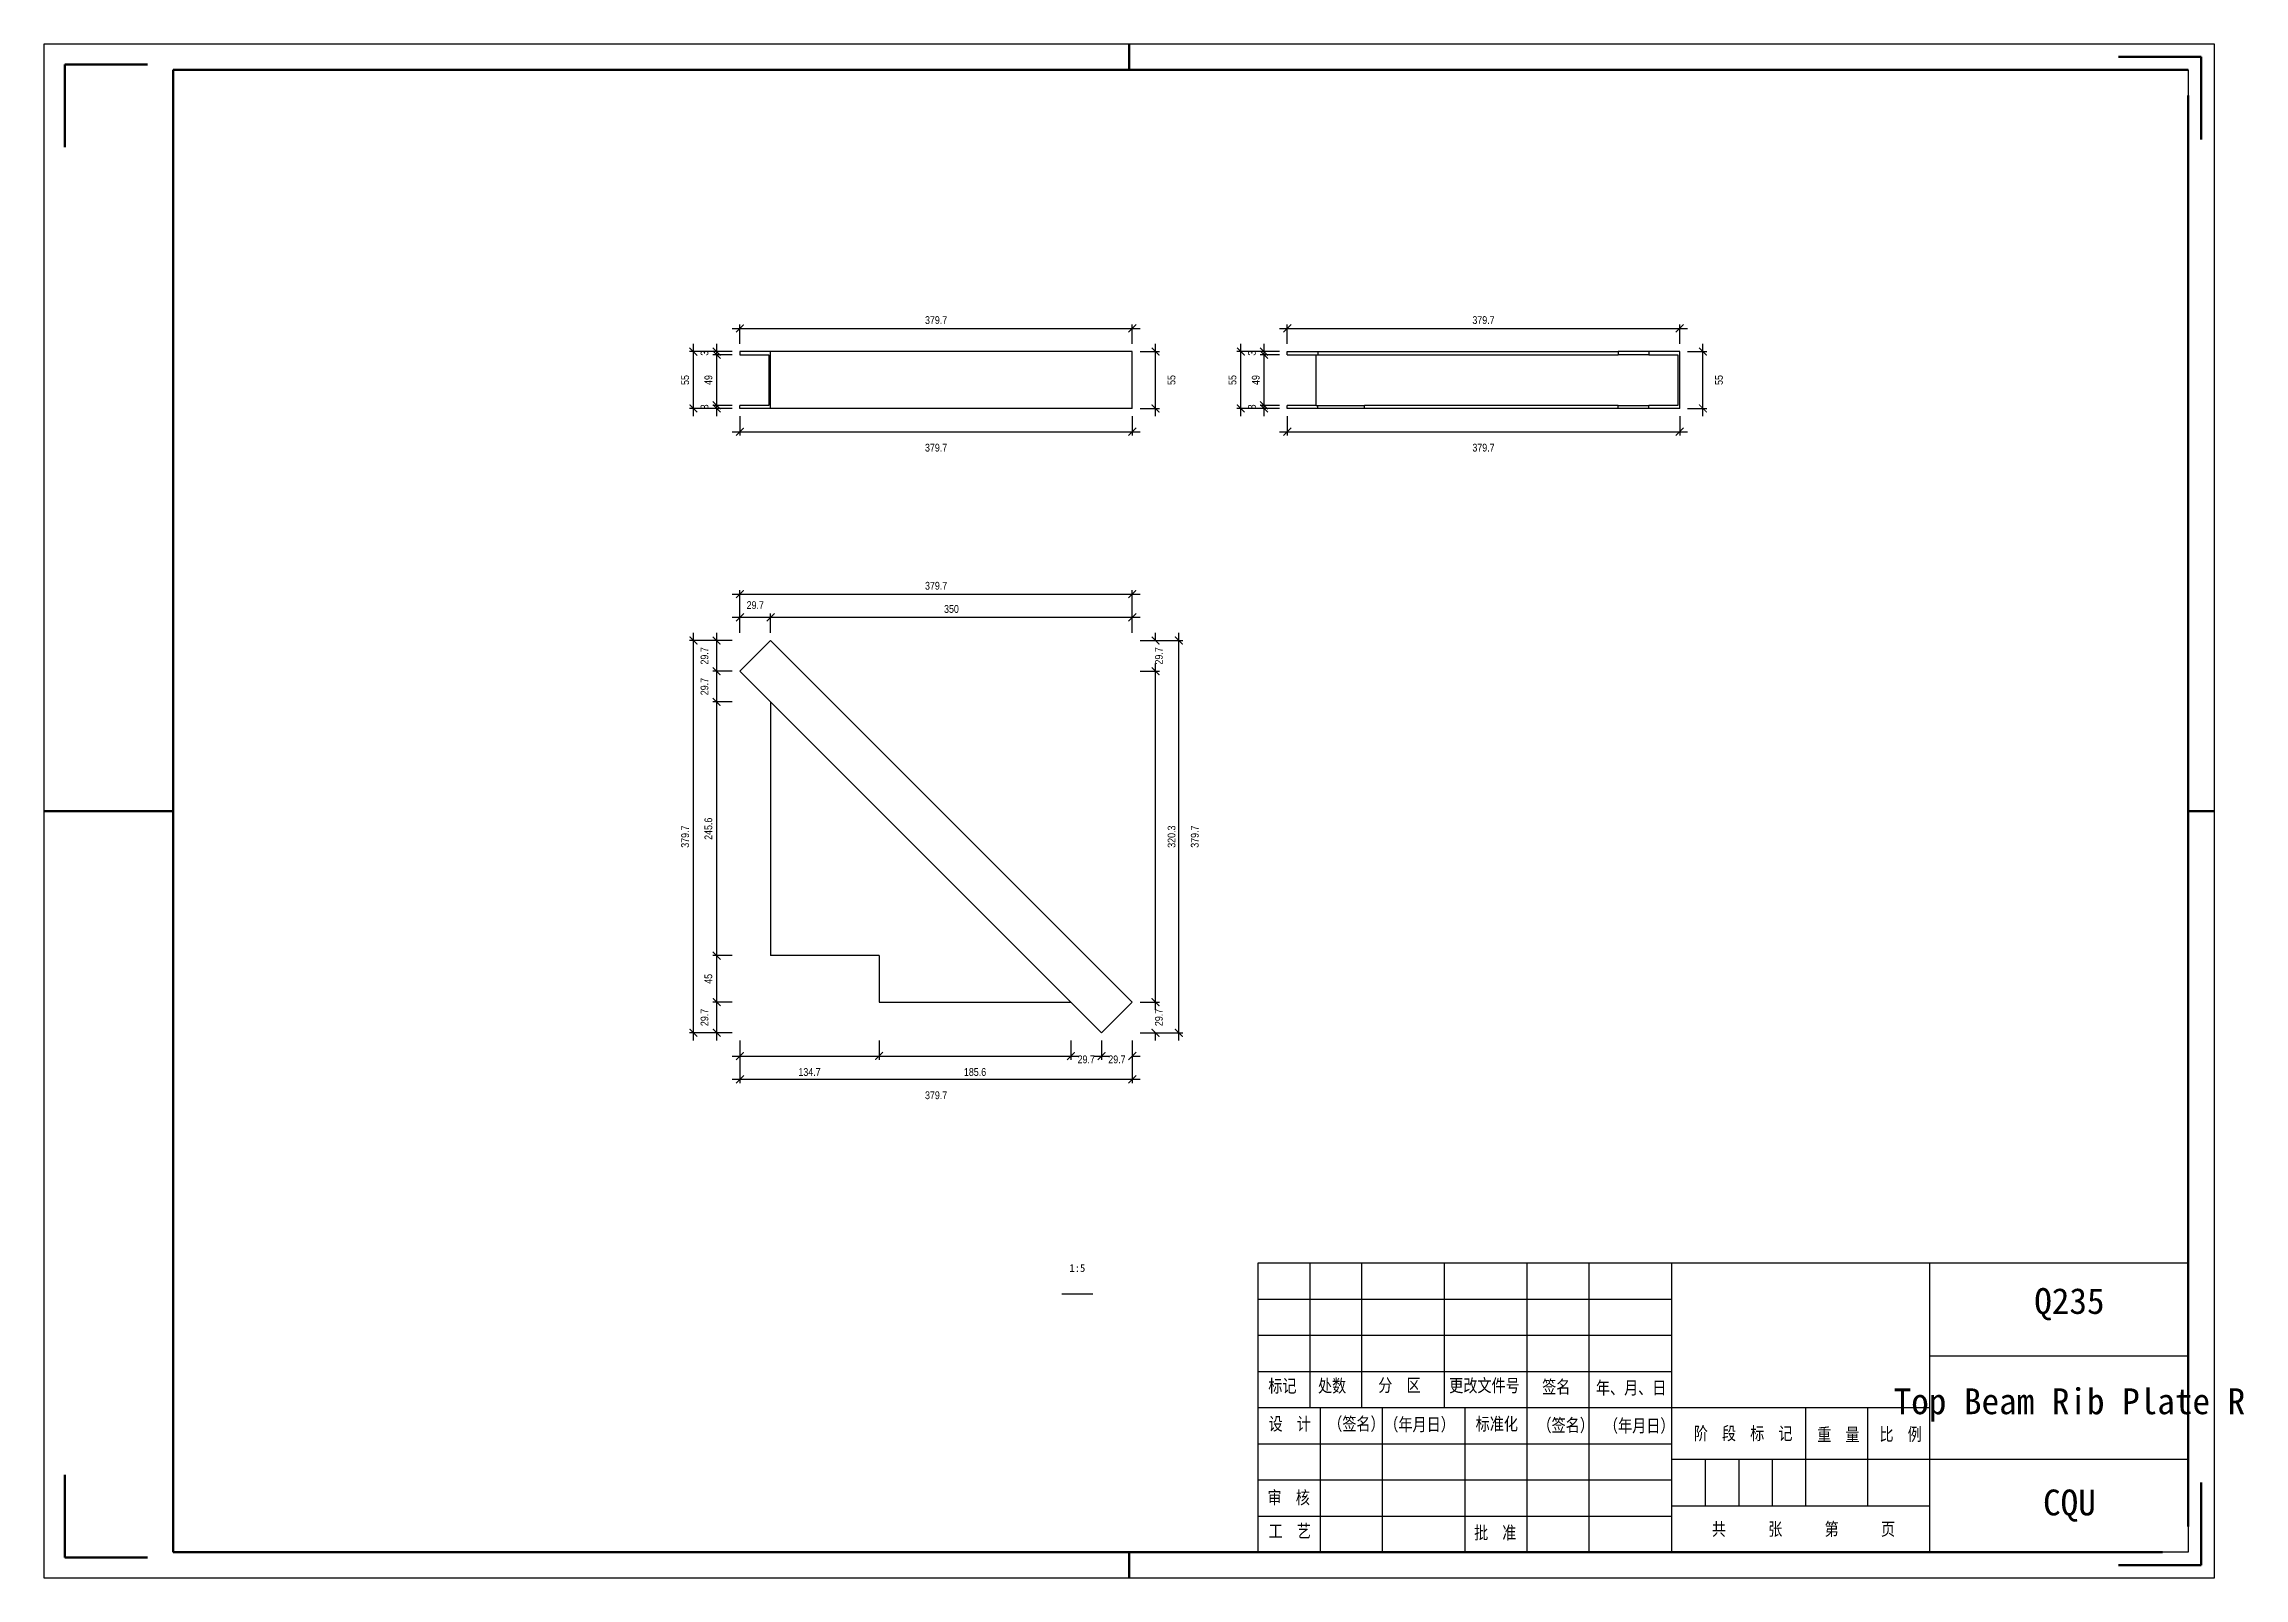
# Model space of a CAD drawing. Header units: millimetres. Extents: x 0 to 1925, y 0 to 4345.
# Drawn here: x 980 to 1405.8, y 2202 to 2499 of the extents above; entities that cross this region are included whole.
import ezdxf

# ---------------------------------------------------------------- set-up
doc = ezdxf.new("R2010")
doc.units = ezdxf.units.MM
doc.layers.add('总内框线', color=7, linetype='Continuous', lineweight=50)
doc.layers.add('总外框线', color=7, linetype='Continuous', lineweight=30)
doc.styles.add('OpenSansCondensed-Light', font='OpenSansCondensed-Light.ttf')
doc.styles.add('陈杰（2）', font='gbenor.shx', dxfattribs={"width": 0.8, "bigfont": 'gbcbig.shx'})
doc.dimstyles.new('EZDXF', dxfattribs={"dimtxt": 0.25, "dimasz": 0.175, "dimexe": 0.375, "dimexo": 0.125, "dimgap": 0.1, "dimtad": 1, "dimlfac": 100, "dimzin": 12, "dimdsep": 46, "dimtxsty": 'OpenSansCondensed-Light', "dimblk": 'ARCHTICK', "dimcen": 2.5, "dimazin": 3, "dimtfac": 0.5, "dimtmove": 2, "dimatfit": 3, "dimarcsym": 0})

msp = doc.modelspace()

# ---------------------------------------------------------------- texts
at = {"attachment_point": 5}
for s, insert, char_height in [('1:5', (1180, 2262), 1.5), ('Q235', (1372, 2255), 5), ('Top Beam Rib Plate R', (1372, 2235.5), 5), ('CQU', (1372, 2216), 5)]:
    msp.add_mtext(s, dxfattribs=dict(at, insert=insert, char_height=char_height))
at = {"char_height": 2.5, "width": 93.0192856, "attachment_point": 1, "style": '陈杰（2）'}
for s, insert in [('{\\fSimSun|b0|i0|c134|p2;标记}', (1216.95482, 2240.44053)), ('{\\fSimSun|b0|i0|c134|p2;处数}', (1226.57596, 2240.45543)), ('{\\fSimSun|b0|i0|c134|p2;分\u3000区}', (1238.23692, 2240.57959)), ('{\\fSimSun|b0|i0|c134|p2;更改文件号}', (1251.97169, 2240.52496)), ('{\\fSimSun|b0|i0|c134|p2;签名}', (1269.95608, 2240.2667)), ('{\\fSimSun|b0|i0|c134|p2;年、月、日}', (1280.35064, 2240.07301)), ('{\\fSimSun|b0|i0|c134|p2;设\u3000计}', (1217.01432, 2233.10007)), ('{\\fSimSun|b0|i0|c134|p2;（签名）}', (1228.55629, 2233.10007)), ('{\\fSimSun|b0|i0|c134|p2;\u3000（年月日）}', (1236.68156, 2232.98584)), ('{\\fSimSun|b0|i0|c134|p2;标准化}', (1257.08823, 2233.08517)), ('{\\fSimSun|b0|i0|c134|p2;（签名）}', (1269.05516, 2232.83685)), ('{\\fSimSun|b0|i0|c134|p2;（年月日）}', (1281.923, 2232.73752)), ('{\\fSimSun|b0|i0|c134|p2;阶\u3000段\u3000标\u3000记}', (1299.30395, 2231.25254)), ('{\\fSimSun|b0|i0|c134|p2;重\u3000量}', (1323.18681, 2231.02408)), ('{\\fSimSun|b0|i0|c134|p2;比\u3000例}', (1335.23873, 2231.09361)), ('{\\fSimSun|b0|i0|c134|p2;审\u3000核}', (1216.81034, 2218.83138)), ('{\\fSimSun|b0|i0|c134|p2;工\u3000艺}', (1217.01432, 2212.34515)), ('{\\fSimSun|b0|i0|c134|p2;批\u3000准}', (1256.78226, 2212.0273)), ('{\\fSimSun|b0|i0|c134|p2;共\u3000\u3000\u3000张\u3000\u3000\u3000第\u3000\u3000\u3000页}', (1302.79713, 2212.72757))]:
    msp.add_mtext(s, dxfattribs=dict(at, insert=insert))

# ---------------------------------------------------------------- blocks, each defined once
blk = doc.blocks.new('_ARCHTICK')
at = {"color": 0, "linetype": 'ByBlock', "const_width": 0.15}
blk.add_lwpolyline([(-0.5, -0.5), (0.5, 0.5)], dxfattribs=at)

# ---------------------------------------------------------------- dimensions: what is measured, and where the dimension line sits
for base, p1, p2, location, override in [((1114.68901, 2443.94), (1114.68901, 2439.44), (1190.62901, 2439.44), (1152.65901, 2445.54), {"dimtxt": 1.5, "dimasz": 1.5, "dimexe": 0.75, "dimexo": 1.5, "dimtad": 1, "dimlfac": 5, "dimblk": 'ARCHTICK', "dimsah": 0, "dimtsz": 0, "dimdle": 1.5, "dimtmove": 2}), ((1220.62901, 2443.94), (1220.62901, 2439.44), (1296.56901, 2439.44), (1258.59901, 2445.54), {"dimtxt": 1.5, "dimasz": 1.5, "dimexe": 0.75, "dimexo": 1.5, "dimtad": 1, "dimlfac": 5, "dimblk": 'ARCHTICK', "dimsah": 0, "dimtsz": 0, "dimdle": 1.5, "dimtmove": 2}), ((1114.68901, 2423.94), (1114.68901, 2428.44), (1190.62901, 2428.44), (1152.65901, 2420.84), {"dimtxt": 1.5, "dimasz": 1.5, "dimexe": 0.75, "dimexo": 1.5, "dimtad": 4, "dimlfac": 5, "dimblk": 'ARCHTICK', "dimsah": 0, "dimtsz": 0, "dimdle": 1.5, "dimtmove": 2}), ((1220.62901, 2423.94), (1220.62901, 2428.44), (1296.56901, 2428.44), (1258.59901, 2420.84), {"dimtxt": 1.5, "dimasz": 1.5, "dimexe": 0.75, "dimexo": 1.5, "dimtad": 4, "dimlfac": 5, "dimblk": 'ARCHTICK', "dimsah": 0, "dimtsz": 0, "dimdle": 1.5, "dimtmove": 2}), ((1114.68901, 2392.5), (1114.68901, 2383.5), (1190.62901, 2383.5), (1152.65901, 2394.1), {"dimtxt": 1.5, "dimasz": 1.5, "dimexe": 0.75, "dimexo": 1.5, "dimtad": 1, "dimlfac": 5, "dimblk": 'ARCHTICK', "dimsah": 0, "dimtsz": 0, "dimdle": 1.5, "dimtmove": 2}), ((1114.68901, 2388), (1114.68901, 2383.5), (1120.62901, 2383.5), (1117.65901, 2390.35), {"dimtxt": 1.5, "dimasz": 1.5, "dimexe": 0.75, "dimexo": 1.5, "dimtad": 1, "dimlfac": 5, "dimblk": 'ARCHTICK', "dimsah": 0, "dimtsz": 0, "dimdle": 1.5, "dimtmove": 2}), ((1120.62901, 2388), (1120.62901, 2383.5), (1190.62901, 2383.5), (1155.62901, 2389.6), {"dimtxt": 1.5, "dimasz": 1.5, "dimexe": 0.75, "dimexo": 1.5, "dimtad": 1, "dimlfac": 5, "dimblk": 'ARCHTICK', "dimsah": 0, "dimtsz": 0, "dimdle": 1.5, "dimtmove": 2}), ((1114.68901, 2303.06), (1114.68901, 2307.56), (1141.62901, 2307.56), (1128.15901, 2299.96), {"dimtxt": 1.5, "dimasz": 1.5, "dimexe": 0.75, "dimexo": 1.5, "dimtad": 4, "dimlfac": 5, "dimblk": 'ARCHTICK', "dimsah": 0, "dimtsz": 0, "dimdle": 1.5, "dimtmove": 2}), ((1114.68901, 2298.56), (1114.68901, 2307.56), (1190.62901, 2307.56), (1152.65901, 2295.46), {"dimtxt": 1.5, "dimasz": 1.5, "dimexe": 0.75, "dimexo": 1.5, "dimtad": 4, "dimlfac": 5, "dimblk": 'ARCHTICK', "dimsah": 0, "dimtsz": 0, "dimdle": 1.5, "dimtmove": 2}), ((1141.62901, 2303.06), (1141.62901, 2307.56), (1178.74901, 2307.56), (1160.18901, 2299.96), {"dimtxt": 1.5, "dimasz": 1.5, "dimexe": 0.75, "dimexo": 1.5, "dimtad": 4, "dimlfac": 5, "dimblk": 'ARCHTICK', "dimsah": 0, "dimtsz": 0, "dimdle": 1.5, "dimtmove": 2}), ((1178.74901, 2303.06), (1178.74901, 2307.56), (1184.68901, 2307.56), (1181.71901, 2302.41), {"dimtxt": 1.5, "dimasz": 1.5, "dimexe": 0.75, "dimexo": 1.5, "dimtad": 4, "dimlfac": 5, "dimblk": 'ARCHTICK', "dimsah": 0, "dimtsz": 0, "dimdle": 1.5, "dimtmove": 2}), ((1184.68901, 2303.06), (1184.68901, 2307.56), (1190.62901, 2307.56), (1187.65901, 2302.41), {"dimtxt": 1.5, "dimasz": 1.5, "dimexe": 0.75, "dimexo": 1.5, "dimtad": 4, "dimlfac": 5, "dimblk": 'ARCHTICK', "dimsah": 0, "dimtsz": 0, "dimdle": 1.5, "dimtmove": 2})]:
    msp.add_linear_dim(base=base, p1=p1, p2=p2, location=location, dimstyle='EZDXF', override=override).render()
for base, p1, p2, location, override in [((1105.68901, 2428.44), (1114.68901, 2428.44), (1114.68901, 2439.44), (1104.08901, 2433.94), {"dimtxt": 1.5, "dimasz": 1.5, "dimexe": 0.75, "dimexo": 1.5, "dimtad": 1, "dimlfac": 5, "dimblk": 'ARCHTICK', "dimsah": 0, "dimtsz": 0, "dimdle": 1.5, "dimtmove": 2}), ((1110.18901, 2438.84), (1114.68901, 2438.84), (1114.68901, 2439.44), (1107.83901, 2439.14), {"dimtxt": 1.5, "dimasz": 1.5, "dimexe": 0.75, "dimexo": 1.5, "dimtad": 1, "dimlfac": 5, "dimblk": 'ARCHTICK', "dimsah": 0, "dimtsz": 0, "dimdle": 1.5, "dimtmove": 2}), ((1110.18901, 2429.04), (1114.68901, 2429.04), (1114.68901, 2438.84), (1108.58901, 2433.94), {"dimtxt": 1.5, "dimasz": 1.5, "dimexe": 0.75, "dimexo": 1.5, "dimtad": 1, "dimlfac": 5, "dimblk": 'ARCHTICK', "dimsah": 0, "dimtsz": 0, "dimdle": 1.5, "dimtmove": 2}), ((1195.12901, 2428.44), (1190.62901, 2428.44), (1190.62901, 2439.44), (1198.22901, 2433.94), {"dimtxt": 1.5, "dimasz": 1.5, "dimexe": 0.75, "dimexo": 1.5, "dimtad": 4, "dimlfac": 5, "dimblk": 'ARCHTICK', "dimsah": 0, "dimtsz": 0, "dimdle": 1.5, "dimtmove": 2}), ((1211.62901, 2428.44), (1220.62901, 2428.44), (1220.62901, 2439.44), (1210.02901, 2433.94), {"dimtxt": 1.5, "dimasz": 1.5, "dimexe": 0.75, "dimexo": 1.5, "dimtad": 1, "dimlfac": 5, "dimblk": 'ARCHTICK', "dimsah": 0, "dimtsz": 0, "dimdle": 1.5, "dimtmove": 2}), ((1216.12901, 2438.84), (1220.62901, 2438.84), (1220.62901, 2439.44), (1213.77901, 2439.14), {"dimtxt": 1.5, "dimasz": 1.5, "dimexe": 0.75, "dimexo": 1.5, "dimtad": 1, "dimlfac": 5, "dimblk": 'ARCHTICK', "dimsah": 0, "dimtsz": 0, "dimdle": 1.5, "dimtmove": 2}), ((1216.12901, 2429.04), (1220.62901, 2429.04), (1220.62901, 2438.84), (1214.52901, 2433.94), {"dimtxt": 1.5, "dimasz": 1.5, "dimexe": 0.75, "dimexo": 1.5, "dimtad": 1, "dimlfac": 5, "dimblk": 'ARCHTICK', "dimsah": 0, "dimtsz": 0, "dimdle": 1.5, "dimtmove": 2}), ((1301.06901, 2428.44), (1296.56901, 2428.44), (1296.56901, 2439.44), (1304.16901, 2433.94), {"dimtxt": 1.5, "dimasz": 1.5, "dimexe": 0.75, "dimexo": 1.5, "dimtad": 4, "dimlfac": 5, "dimblk": 'ARCHTICK', "dimsah": 0, "dimtsz": 0, "dimdle": 1.5, "dimtmove": 2}), ((1110.18901, 2428.44), (1114.68901, 2428.44), (1114.68901, 2429.04), (1107.83901, 2428.74), {"dimtxt": 1.5, "dimasz": 1.5, "dimexe": 0.75, "dimexo": 1.5, "dimtad": 1, "dimlfac": 5, "dimblk": 'ARCHTICK', "dimsah": 0, "dimtsz": 0, "dimdle": 1.5, "dimtmove": 2}), ((1216.12901, 2428.44), (1220.62901, 2428.44), (1220.62901, 2429.04), (1213.77901, 2428.74), {"dimtxt": 1.5, "dimasz": 1.5, "dimexe": 0.75, "dimexo": 1.5, "dimtad": 1, "dimlfac": 5, "dimblk": 'ARCHTICK', "dimsah": 0, "dimtsz": 0, "dimdle": 1.5, "dimtmove": 2}), ((1105.68901, 2307.56), (1114.68901, 2307.56), (1114.68901, 2383.5), (1104.08901, 2345.53), {"dimtxt": 1.5, "dimasz": 1.5, "dimexe": 0.75, "dimexo": 1.5, "dimtad": 1, "dimlfac": 5, "dimblk": 'ARCHTICK', "dimsah": 0, "dimtsz": 0, "dimdle": 1.5, "dimtmove": 2}), ((1110.18901, 2377.56), (1114.68901, 2377.56), (1114.68901, 2383.5), (1107.83901, 2380.53), {"dimtxt": 1.5, "dimasz": 1.5, "dimexe": 0.75, "dimexo": 1.5, "dimtad": 1, "dimlfac": 5, "dimblk": 'ARCHTICK', "dimsah": 0, "dimtsz": 0, "dimdle": 1.5, "dimtmove": 2}), ((1195.12901, 2377.56), (1190.62901, 2377.56), (1190.62901, 2383.5), (1195.77901, 2380.53), {"dimtxt": 1.5, "dimasz": 1.5, "dimexe": 0.75, "dimexo": 1.5, "dimtad": 4, "dimlfac": 5, "dimblk": 'ARCHTICK', "dimsah": 0, "dimtsz": 0, "dimdle": 1.5, "dimtmove": 2}), ((1199.62901, 2307.56), (1190.62901, 2307.56), (1190.62901, 2383.5), (1202.72901, 2345.53), {"dimtxt": 1.5, "dimasz": 1.5, "dimexe": 0.75, "dimexo": 1.5, "dimtad": 4, "dimlfac": 5, "dimblk": 'ARCHTICK', "dimsah": 0, "dimtsz": 0, "dimdle": 1.5, "dimtmove": 2}), ((1110.18901, 2371.62), (1114.68901, 2371.62), (1114.68901, 2377.56), (1107.83901, 2374.59), {"dimtxt": 1.5, "dimasz": 1.5, "dimexe": 0.75, "dimexo": 1.5, "dimtad": 1, "dimlfac": 5, "dimblk": 'ARCHTICK', "dimsah": 0, "dimtsz": 0, "dimdle": 1.5, "dimtmove": 2}), ((1195.12901, 2313.5), (1190.62901, 2313.5), (1190.62901, 2377.56), (1198.22901, 2345.53), {"dimtxt": 1.5, "dimasz": 1.5, "dimexe": 0.75, "dimexo": 1.5, "dimtad": 4, "dimlfac": 5, "dimblk": 'ARCHTICK', "dimsah": 0, "dimtsz": 0, "dimdle": 1.5, "dimtmove": 2}), ((1110.18901, 2322.5), (1114.68901, 2322.5), (1114.68901, 2371.62), (1108.58901, 2347.06), {"dimtxt": 1.5, "dimasz": 1.5, "dimexe": 0.75, "dimexo": 1.5, "dimtad": 1, "dimlfac": 5, "dimblk": 'ARCHTICK', "dimsah": 0, "dimtsz": 0, "dimdle": 1.5, "dimtmove": 2}), ((1110.18901, 2313.5), (1114.68901, 2313.5), (1114.68901, 2322.5), (1108.58901, 2318), {"dimtxt": 1.5, "dimasz": 1.5, "dimexe": 0.75, "dimexo": 1.5, "dimtad": 1, "dimlfac": 5, "dimblk": 'ARCHTICK', "dimsah": 0, "dimtsz": 0, "dimdle": 1.5, "dimtmove": 2}), ((1110.18901, 2307.56), (1114.68901, 2307.56), (1114.68901, 2313.5), (1107.83901, 2310.53), {"dimtxt": 1.5, "dimasz": 1.5, "dimexe": 0.75, "dimexo": 1.5, "dimtad": 1, "dimlfac": 5, "dimblk": 'ARCHTICK', "dimsah": 0, "dimtsz": 0, "dimdle": 1.5, "dimtmove": 2}), ((1195.12901, 2307.56), (1190.62901, 2307.56), (1190.62901, 2313.5), (1195.77901, 2310.53), {"dimtxt": 1.5, "dimasz": 1.5, "dimexe": 0.75, "dimexo": 1.5, "dimtad": 4, "dimlfac": 5, "dimblk": 'ARCHTICK', "dimsah": 0, "dimtsz": 0, "dimdle": 1.5, "dimtmove": 2})]:
    msp.add_linear_dim(base=base, p1=p1, p2=p2, angle=90, location=location, dimstyle='EZDXF', override=override).render()

# ---------------------------------------------------------------- linework, layer by layer
for p, q in [((1395, 2494), (1395, 2309)), ((1120.62901, 2439.44), (1114.68901, 2439.44)), ((1114.68901, 2439.44), (1114.68901, 2438.84)), ((1114.68901, 2438.84), (1120.28901, 2438.84)), ((1120.28901, 2438.84), (1120.28901, 2429.04)), ((1120.62901, 2428.44), (1120.62901, 2439.44)), ((1190.62901, 2439.44), (1120.62901, 2439.44)), ((1190.62901, 2428.44), (1190.62901, 2439.44)), ((1220.62901, 2438.84), (1220.62901, 2439.44)), ((1220.62901, 2439.44), (1226.56901, 2439.44)), ((1220.62901, 2438.84), (1226.22901, 2438.84)), ((1226.22901, 2429.04), (1226.22901, 2438.84)), ((1226.22901, 2438.84), (1284.68901, 2438.84)), ((1226.56901, 2439.44), (1226.56901, 2438.84)), ((1226.56901, 2439.44), (1284.68901, 2439.44)), ((1290.62901, 2439.44), (1284.68901, 2439.44)), ((1284.68901, 2439.44), (1284.68901, 2438.84)), ((1290.62901, 2438.84), (1284.68901, 2438.84)), ((1290.62901, 2439.44), (1290.62901, 2438.84)), ((1296.56901, 2439.44), (1290.62901, 2439.44)), ((1290.62901, 2438.84), (1296.22901, 2438.84)), ((1296.22901, 2438.84), (1296.22901, 2429.04)), ((1296.56901, 2428.44), (1296.56901, 2439.44)), ((1114.68901, 2428.44), (1114.68901, 2429.04)), ((1120.28901, 2429.04), (1114.68901, 2429.04)), ((1120.62901, 2428.44), (1114.68901, 2428.44)), ((1190.62901, 2428.44), (1120.62901, 2428.44)), ((1220.62901, 2428.44), (1220.62901, 2429.04)), ((1226.22901, 2429.04), (1220.62901, 2429.04)), ((1226.56901, 2428.44), (1220.62901, 2428.44)), ((1226.22901, 2429.04), (1235.56901, 2429.04)), ((1226.56901, 2428.44), (1226.56901, 2429.04)), ((1235.56901, 2428.44), (1226.56901, 2428.44)), ((1284.68901, 2429.04), (1235.56901, 2429.04)), ((1235.56901, 2428.44), (1235.56901, 2429.04)), ((1284.68901, 2428.44), (1235.56901, 2428.44)), ((1284.68901, 2428.44), (1284.68901, 2429.04)), ((1284.68901, 2429.04), (1290.62901, 2429.04)), ((1290.62901, 2428.44), (1284.68901, 2428.44)), ((1290.62901, 2428.44), (1290.62901, 2429.04)), ((1296.22901, 2429.04), (1290.62901, 2429.04)), ((1296.56901, 2428.44), (1290.62901, 2428.44)), ((1120.62901, 2383.5), (1114.68901, 2377.56)), ((1190.62901, 2313.5), (1120.62901, 2383.5)), ((1114.68901, 2377.56), (1120.62901, 2371.62)), ((1178.74901, 2313.5), (1120.62901, 2371.62)), ((1120.62901, 2371.62), (1120.62901, 2322.5)), ((1141.62901, 2322.5), (1120.62901, 2322.5)), ((1141.62901, 2322.5), (1141.62901, 2313.5)), ((1141.62901, 2313.5), (1178.74901, 2313.5)), ((1184.68901, 2307.56), (1178.74901, 2313.5)), ((1184.68901, 2307.56), (1190.62901, 2313.5)), ((1215, 2263), (1395, 2263)), ((1215, 2207), (1215, 2263)), ((1225, 2263), (1225, 2235)), ((1235, 2263), (1235, 2235)), ((1251, 2263), (1251, 2235)), ((1267, 2263), (1267, 2235)), ((1279, 2263), (1279, 2207)), ((1295, 2263), (1295, 2207)), ((1345, 2207), (1345, 2263)), ((1395, 2263), (1395, 2207)), ((1177, 2257), (1183, 2257)), ((1215, 2256), (1295, 2256)), ((1215, 2249), (1295, 2249)), ((1345, 2245), (1395, 2245)), ((1215, 2242), (1295, 2242)), ((1215, 2235), (1345, 2235)), ((1227, 2235), (1227, 2207)), ((1239, 2235), (1239, 2207)), ((1255, 2235), (1255, 2207)), ((1267, 2235), (1267, 2207)), ((1321, 2216), (1321, 2235)), ((1333, 2216), (1333, 2235)), ((1215, 2228), (1295, 2228)), ((1295, 2225), (1345, 2225)), ((1301.5, 2225), (1301.5, 2216)), ((1308, 2225), (1308, 2216)), ((1314.5, 2225), (1314.5, 2216)), ((1345, 2225), (1395, 2225)), ((1215, 2221), (1295, 2221)), ((1295, 2216), (1345, 2216)), ((1215, 2214), (1295, 2214)), ((1395, 2207), (1215, 2207))]:
    msp.add_line(p, q)
at = {"layer": '总内框线'}
for p, q in [((1190, 2494), (1190, 2499)), ((1397.5, 2496.5), (1381.5, 2496.5)), ((1397.5, 2496.5), (1397.5, 2480.5)), ((984, 2495), (984, 2479)), ((984, 2495), (1000, 2495)), ((1005, 2207), (1005, 2494)), ((1005, 2494), (1395, 2494)), ((1395, 2489), (1395, 2212)), ((980, 2350.5), (1005, 2350.5)), ((1395, 2350.5), (1400, 2350.5)), ((984, 2206), (984, 2222)), ((1397.5, 2204.5), (1397.5, 2220.5)), ((984, 2206), (1000, 2206)), ((1390, 2207), (1005, 2207)), ((1190, 2202), (1190, 2207)), ((1397.5, 2204.5), (1381.5, 2204.5))]:
    msp.add_line(p, q, dxfattribs=at)
at = {"layer": '总外框线'}
for p, q in [((980, 2202), (980, 2499)), ((980, 2499), (1400, 2499)), ((1400, 2499), (1400, 2202)), ((1400, 2202), (980, 2202))]:
    msp.add_line(p, q, dxfattribs=at)

msp.set_redraw_order([(e.dxf.handle, doc.entitydb.next_handle()) for e in msp.query("TEXT MTEXT ATTDEF DIMENSION ARC_DIMENSION")])  # texts and dimensions are drawn at this point

doc.saveas('drawing.dxf')
